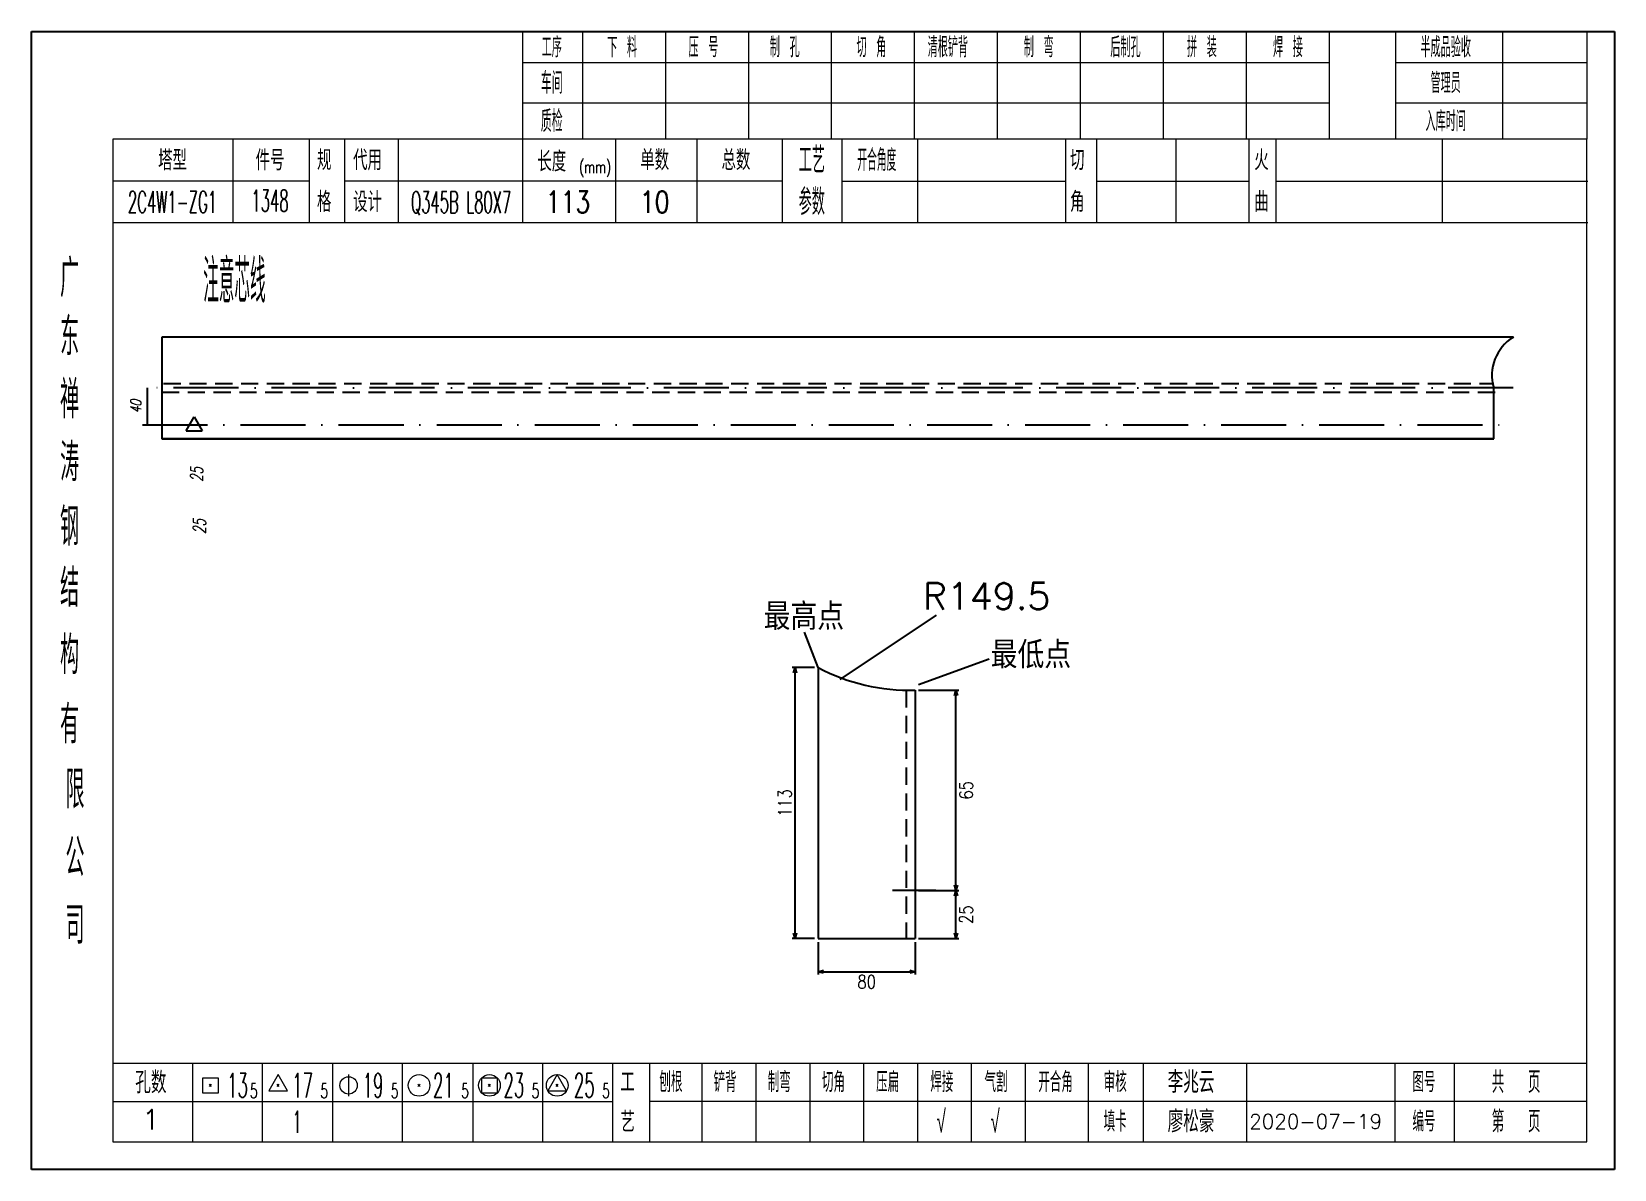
# Model space of a CAD drawing. Extents: x 154981 to 165753, y -86801 to -82885.
# Drawn here: x 163276.5 to 163568.6, y -83536.6 to -83326.7 of the extents above; entities that cross this region are included whole.
import ezdxf
from ezdxf.enums import TextEntityAlignment as Align

# ---------------------------------------------------------------- set-up
doc = ezdxf.new("R2010")
doc.units = 0
doc.header["$MEASUREMENT"] = 0
doc.linetypes.add('ACAD_ISO10W100', pattern=[18, 12, -3, 0, -3])
doc.linetypes.add('HIDDEN2', pattern=[4.7625, 3.175, -1.5875])
doc.layers.get('0').update_dxf_attribs({"linetype": 'CONTINUOUS', "lineweight": 25})
doc.layers.get('Defpoints').update_dxf_attribs({"linetype": 'CONTINUOUS'})
for name, color, linetype, lineweight in [('1', 7, 'CONTINUOUS', 25), ('2', 7, 'CONTINUOUS', 25), ('4', 7, 'CONTINUOUS', 25), ('5', 7, 'CONTINUOUS', 25)]:
    doc.layers.add(name, color=color, linetype=linetype, lineweight=lineweight)
doc.layers.add('细线', color=5, linetype='CONTINUOUS')
doc.styles.add('DimFont', font='simplex.shx', dxfattribs={"width": 0.8, "bigfont": 'gbhzfs.shx'})
doc.styles.add('hz', font='txt.shx', dxfattribs={"width": 0.7, "oblique": 12, "bigfont": 'hztxt.shx'})
doc.styles.get("Standard").update_dxf_attribs({"font": 'simplex.shx', "width": 0.7, "height": 3, "bigfont": 'gbhzfs.shx'})
doc.dimstyles.new('DHDxfDimStyleOpen30', dxfattribs={"dimtxt": 2.5, "dimasz": 2.5, "dimexe": 1.25, "dimexo": 0.625, "dimtad": 2, "dimtxsty": 'DimFont', "dimblk": 'OPEN30', "dimblk1": 'OPEN30', "dimblk2": 'OPEN30', "dimcen": 2.5, "dimadec": 0, "dimazin": 0, "dimtfac": 1, "dimtmove": 0, "dimatfit": 3, "dimfxl": 0, "dimarcsym": 0})

msp = doc.modelspace()

# ---------------------------------------------------------------- texts
at = {"color": 0, "style": 'hz'}
for s, p in [('R149.5', (163440.93096, -83433.32596)), ('最高点', (163411.57262, -83437.09209)), ('最低点', (163453.47633, -83444.16384))]:
    msp.add_text(s, height=4.95, dxfattribs=at).set_placement(p)
at = {"layer": '1', "color": 0, "linetype": 'ByBlock', "style": 'hz', "oblique": 12, "width": 0.7}
for p in [(163308.08251, -83409.79734), (163308.58094, -83419.38407)]:
    msp.add_text('25', height=2.3, rotation=90, dxfattribs=at).set_placement(p)
at = {"layer": '2', "color": 0, "linetype": 'ByBlock', "style": 'hz', "oblique": 12, "width": 0.7}
msp.add_text('40', height=2, rotation=90, dxfattribs=at).set_placement((163296.69486, -83395.83262), align=Align.CENTER)
at = {"layer": '4', "color": 1, "linetype": 'Continuous', "lineweight": 25}
for s, height, width, p in [('工序', 3.7, 0.7, (163372.45666, -83329.53733)), ('下 料', 3.7, 0.7, (163385.45666, -83329.53733)), ('压 号', 3.7, 0.7, (163400.45666, -83329.53733)), ('制 孔', 3.7, 0.7, (163415.45666, -83329.53733)), ('切 角', 3.7, 0.7, (163431.45666, -83329.53733)), ('清根铲背 ', 3.7, 0.7, (163446.45666, -83329.53733)), (' 制 弯', 3.7, 0.7, (163461.45666, -83329.53733)), (' 后制孔', 3.7, 0.7, (163477.45666, -83329.53733)), ('拼 装', 3.7, 0.7, (163492.45666, -83329.53733)), (' 焊 接', 3.7, 0.7, (163507.45666, -83329.53733)), ('半成品验收', 3.7, 0.7, (163537.45666, -83329.53733)), ('车间', 4, 0.7, (163372.45666, -83336.13733)), ('管理员', 3.7, 0.7, (163537.45666, -83336.13733)), ('质检', 4, 0.7, (163372.45666, -83343.19733)), ('入库时间', 3.7, 0.7, (163537.45666, -83343.19733)), ('工艺', 4.8, 0.7, (163420.45666, -83350.37733)), ('(mm)', 2.24, 0.7, (163380.45666, -83351.63733)), ('开合角度', 4, 0.6, (163432.45666, -83350.37733)), ('2C4W1-ZG1', 4, 0.5, (163302.45666, -83358.11733)), ('Q345B L80X7', 4, 0.5, (163355.73442, -83358.13733)), ('参数', 4.8, 0.7, (163420.45666, -83358.08733)), ('广', 6.96, 0.7, (163283.45666, -83372.16733)), ('注意芯线', 8, 0.5, (163313.87717, -83372.71714)), ('东', 6.96, 0.7, (163283.45666, -83382.95733)), ('禅', 6.96, 0.7, (163283.45666, -83394.54733)), ('涛', 6.96, 0.7, (163283.45666, -83406.14733)), ('钢', 6.96, 0.7, (163283.45666, -83418.03733)), ('结', 6.96, 0.7, (163283.45666, -83429.34733)), ('构', 6.96, 0.7, (163283.45666, -83441.72733)), ('有', 6.96, 0.7, (163283.45666, -83454.53733)), ('限', 6.96, 0.7, (163284.45666, -83466.53733)), ('公', 6.96, 0.7, (163284.45666, -83479.07733)), ('司', 6.96, 0.7, (163284.45666, -83491.55733)), ('13', 4.47, 0.5, (163314.45666, -83521.13733)), ('17', 4.47, 0.5, (163326.45666, -83521.13733)), ('19', 4.47, 0.5, (163339.45666, -83521.13733)), ('21', 4.47, 0.5, (163352.45666, -83521.13733)), ('23', 4.47, 0.5, (163365.45666, -83521.13733)), ('25', 4.47, 0.5, (163378.45666, -83521.13733)), ('刨根', 3.7, 0.8, (163394.45666, -83520.53733)), ('铲背', 3.7, 0.8, (163404.45666, -83520.53733)), ('制弯', 3.7, 0.8, (163414.45666, -83520.53733)), ('切角', 3.7, 0.8, (163424.45666, -83520.53733)), ('压扁', 3.7, 0.8, (163434.45666, -83520.53733)), ('焊接', 3.7, 0.8, (163444.45666, -83520.53733)), ('气割', 3.7, 0.8, (163454.45666, -83520.53733)), ('开合角', 3.7, 0.8, (163465.45666, -83520.53733)), ('审核', 3.7, 0.8, (163476.45666, -83520.53733)), ('图号', 3.7, 0.8, (163533.45666, -83520.53733)), ('共  页', 4, 0.8, (163550.45666, -83520.53733)), ('5', 2.68, 0.6, (163317.45666, -83522.13733)), ('5', 2.68, 0.6, (163330.45666, -83522.13733)), ('5', 2.68, 0.6, (163343.45666, -83522.13733)), ('5', 2.68, 0.6, (163356.45666, -83522.13733)), ('5', 2.68, 0.6, (163369.45666, -83522.13733)), ('5', 2.68, 0.6, (163382.45666, -83522.13733)), ('√', 4, 0.6, (163444.33666, -83527.80733)), ('√', 4, 0.6, (163454.28666, -83527.80733)), ('填卡', 3.7, 0.8, (163476.45666, -83527.80733)), ('编号', 3.7, 0.8, (163533.45666, -83527.80733)), ('第  页', 4, 0.8, (163550.45666, -83527.80733)), ('1', 4, 0.5, (163325.45666, -83527.88733))]:
    msp.add_text(s, height=height, dxfattribs=dict(at, width=width)).set_placement(p, align=Align.MIDDLE_CENTER)
for s, height, p in [('塔型', 3.7, (163302.45666, -83350.40733)), ('件号', 3.7, (163320.45666, -83350.40733)), ('规', 3.7, (163330.45666, -83350.37733)), ('代用', 3.7, (163338.45666, -83350.37733)), ('长度', 3.7, (163372.45666, -83350.63733)), ('单数', 3.7, (163391.45666, -83350.37733)), ('总数', 3.7, (163406.45666, -83350.37733)), ('切', 3.7, (163469.45666, -83350.37733)), ('火', 3.7, (163503.45666, -83350.37733)), ('格', 3.7, (163330.45666, -83358.08733)), ('设计', 3.7, (163338.45666, -83358.08733)), ('角', 3.7, (163469.45666, -83358.08733)), ('曲', 3.7, (163503.45666, -83358.08733)), ('孔数', 4, (163298.45666, -83520.61733)), ('工', 3.7, (163386.45666, -83520.53733)), ('李兆云', 4, (163490.45666, -83520.53733)), ('1', 3.7, (163298.45666, -83527.44733)), ('艺', 3.7, (163386.45666, -83527.88733)), ('廖松豪', 4, (163490.45666, -83527.80733)), ('2020-07-19', 2.7, (163513.45666, -83527.80733))]:
    msp.add_text(s, height=height, dxfattribs=at).set_placement(p, align=Align.MIDDLE_CENTER)
at = {"layer": '4', "color": 3, "linetype": 'Continuous', "lineweight": 25}
for s, width, p in [('1348', 0.5, (163320.45666, -83357.86733)), ('113', 0.8, (163375.45666, -83358.08733)), ('10', 0.8, (163391.45666, -83358.08733))]:
    msp.add_text(s, height=4, dxfattribs=dict(at, width=width)).set_placement(p, align=Align.MIDDLE_CENTER)

# ---------------------------------------------------------------- blocks, each defined once
blk = doc.blocks.new('_OPEN30')
at = {"color": 0, "linetype": 'ByBlock', "lineweight": -2}
for p, q in [((-1, 0.27), (0, 0)), ((0, 0), (-1, -0.27)), ((0, 0), (-1, 0))]:
    blk.add_line(p, q, dxfattribs=at)
blk = doc.blocks.new('*D550')
at = {"layer": '5', "color": 3, "linetype": 'Continuous', "lineweight": -2}
for p, q in [((163420.98, -83444.03), (163416.86, -83444.03)), ((163417.36, -83493.06), (163417.36, -83445.03)), ((163420.98, -83494.06), (163416.86, -83494.06))]:
    blk.add_line(p, q, dxfattribs=at)
at = {"layer": 'Defpoints', "color": 0, "linetype": 'Continuous'}
for p in [(163417.36, -83444.03), (163421.61, -83444.03), (163421.61, -83494.06)]:
    blk.add_point(p, dxfattribs=at)
at = {"layer": '5', "color": 3, "linetype": 'Continuous', "lineweight": -2}
for p, rotation in [((163417.36, -83444.03), 90), ((163417.36, -83494.06), 270)]:
    blk.add_blockref('_OPEN30', p, dxfattribs=dict(at, rotation=rotation))
at = {"layer": '5', "color": 6, "linetype": 'Continuous', "lineweight": 18, "insert": (163415.48, -83469.05), "char_height": 2.5, "attachment_point": 5, "rotation": 90, "style": 'DimFont'}
blk.add_mtext('113', dxfattribs=at)
blk = doc.blocks.new('*D551')
at = {"layer": '5', "color": 3, "linetype": 'Continuous', "lineweight": -2}
for p, q in [((163440.17, -83485.17), (163447.57, -83485.17)), ((163447.07, -83493.06), (163447.07, -83486.17)), ((163440.17, -83494.06), (163447.57, -83494.06))]:
    blk.add_line(p, q, dxfattribs=at)
at = {"layer": 'Defpoints', "color": 0, "linetype": 'Continuous'}
for p in [(163439.54, -83485.17), (163447.07, -83485.17), (163439.54, -83494.06)]:
    blk.add_point(p, dxfattribs=at)
at = {"layer": '5', "color": 3, "linetype": 'Continuous', "lineweight": -2}
for p, rotation in [((163447.07, -83485.17), 90), ((163447.07, -83494.06), 270)]:
    blk.add_blockref('_OPEN30', p, dxfattribs=dict(at, rotation=rotation))
at = {"layer": '5', "color": 6, "linetype": 'Continuous', "lineweight": 18, "insert": (163448.94, -83489.61), "char_height": 2.5, "attachment_point": 5, "rotation": 90, "style": 'DimFont'}
blk.add_mtext('25', dxfattribs=at)
blk = doc.blocks.new('*D552')
at = {"layer": '5', "color": 3, "linetype": 'Continuous', "lineweight": -2}
for p, q in [((163440.17, -83448.18), (163447.57, -83448.18)), ((163447.07, -83484.17), (163447.07, -83449.18)), ((163440.17, -83485.17), (163447.57, -83485.17))]:
    blk.add_line(p, q, dxfattribs=at)
at = {"layer": 'Defpoints', "color": 0, "linetype": 'Continuous'}
for p in [(163439.54, -83448.18), (163447.07, -83448.18), (163439.54, -83485.17)]:
    blk.add_point(p, dxfattribs=at)
at = {"layer": '5', "color": 3, "linetype": 'Continuous', "lineweight": -2}
for p, rotation in [((163447.07, -83448.18), 90), ((163447.07, -83485.17), 270)]:
    blk.add_blockref('_OPEN30', p, dxfattribs=dict(at, rotation=rotation))
at = {"layer": '5', "color": 6, "linetype": 'Continuous', "lineweight": 18, "insert": (163448.94, -83466.67), "char_height": 2.5, "attachment_point": 5, "rotation": 90, "style": 'DimFont'}
blk.add_mtext('65', dxfattribs=at)
blk = doc.blocks.new('*D553')
at = {"layer": '5', "color": 3, "linetype": 'Continuous', "lineweight": -2}
for p, q in [((163421.61, -83494.69), (163421.61, -83500.66)), ((163439.54, -83494.69), (163439.54, -83500.66)), ((163422.61, -83500.16), (163438.54, -83500.16))]:
    blk.add_line(p, q, dxfattribs=at)
at = {"layer": 'Defpoints', "color": 0, "linetype": 'Continuous'}
for p in [(163421.61, -83494.06), (163439.54, -83494.06), (163439.54, -83500.16)]:
    blk.add_point(p, dxfattribs=at)
at = {"layer": '5', "color": 3, "linetype": 'Continuous', "lineweight": -2, "rotation": 180}
blk.add_blockref('_OPEN30', (163421.61, -83500.16), dxfattribs=at)
at = {"layer": '5', "color": 3, "linetype": 'Continuous', "lineweight": -2}
blk.add_blockref('_OPEN30', (163439.54, -83500.16), dxfattribs=at)
at = {"layer": '5', "color": 6, "linetype": 'Continuous', "lineweight": 18, "insert": (163430.58, -83502.03), "char_height": 2.5, "attachment_point": 5, "style": 'DimFont'}
blk.add_mtext('80', dxfattribs=at)
blk = doc.blocks.new('CTJGK')
at = {"color": 6, "linetype": 'Continuous'}
for p, q in [((0, 209.97), (292.13, 209.97)), ((0, 0), (0, 209.97)), ((292.13, 209.97), (292.13, 0)), ((292.13, 0), (0, 0))]:
    blk.add_line(p, q, dxfattribs=at)

# ---------------------------------------------------------------- dimensions: what is measured, and where the dimension line sits
at = {"layer": '5', "color": 134, "linetype": 'Continuous', "lineweight": 18}
for base, p1, p2, text, picture, middle in [((163417.35871, -83444.03297), (163421.60823, -83494.06209), (163421.60823, -83444.03297), '113', '*D550', (163415.48371, -83469.04753)), ((163447.06589, -83448.18176), (163439.54241, -83485.16527), (163439.54241, -83448.18176), '65', '*D552', (163448.94089, -83466.67351)), ((163447.06589, -83485.16527), (163439.54241, -83494.06209), (163439.54241, -83485.16527), '25', '*D551', (163448.94089, -83489.61368))]:
    dim = msp.add_linear_dim(base=base, p1=p1, p2=p2, angle=90, text=text, dimstyle='DHDxfDimStyleOpen30', override={"dimasz": 1, "dimexe": 0.5, "dimclrd": 3, "dimclre": 3, "dimclrt": 6}, dxfattribs=at)
    dim.commit()
    dim.dimension.update_dxf_attribs({"geometry": picture, "text_midpoint": middle})
dim = msp.add_linear_dim(base=(163439.54241, -83500.15693), p1=(163421.60823, -83494.06209), p2=(163439.54241, -83494.06209), text='80', dimstyle='DHDxfDimStyleOpen30', override={"dimasz": 1, "dimexe": 0.5, "dimclrd": 3, "dimclre": 3, "dimclrt": 6}, dxfattribs=at)
dim.commit()
dim.dimension.update_dxf_attribs({"geometry": '*D553', "text_midpoint": (163430.57532, -83502.03193)})

# ---------------------------------------------------------------- linework, layer by layer
at = {"color": 173, "linetype": 'Continuous'}
for p, q in [((163549.94244, -83383.03262), (163300.50261, -83383.03262)), ((163300.50261, -83383.03262), (163300.50261, -83401.83262)), ((163546.32347, -83401.83262), (163546.32347, -83392.43262)), ((163300.50261, -83401.83262), (163546.32347, -83401.83262))]:
    msp.add_line(p, q, dxfattribs=at)
at = {"linetype": 'HIDDEN2'}
for p, q in [((163300.50261, -83393.23262), (163546.60009, -83393.23262)), ((163300.8127, -83391.63262), (163546.32347, -83391.63262)), ((163437.86455, -83448.19508), (163437.86455, -83494.06209))]:
    msp.add_line(p, q, dxfattribs=at)
at = {"linetype": 'ACAD_ISO10W100'}
msp.add_line((163296.92402, -83399.23262), (163549.32347, -83399.23262), dxfattribs=at)
at = {"color": 0}
for p, q in [((163304.94649, -83400.35207), (163306.44649, -83397.75399)), ((163306.44649, -83397.75399), (163307.94649, -83400.35207)), ((163304.94649, -83400.35207), (163307.94649, -83400.35207))]:
    msp.add_line(p, q, dxfattribs=at)
msp.add_line((163443.36074, -83485.16527), (163435.32201, -83485.16527))
at = {"color": 173, "linetype": 'Continuous'}
msp.add_arc((163554.32108, -83390.11504), 8.32665, 121.7260558, 196.1607704, dxfattribs=at)
at = {"layer": '2', "color": 0, "linetype": 'ACAD_ISO10W100'}
msp.add_line((163549.93669, -83392.43262), (163296.92402, -83392.43262), dxfattribs=at)
at = {"layer": '2', "color": 0, "linetype": 'ByBlock'}
for p, q in [((163297.81727, -83399.23262), (163297.81727, -83392.43262)), ((163546.32347, -83401.83262), (163300.50261, -83401.83262))]:
    msp.add_line(p, q, dxfattribs=at)
at = {"layer": '4', "color": 1, "linetype": 'Continuous', "lineweight": 18}
for p, q in [((163568.58666, -83326.66733), (163276.45666, -83326.66733)), ((163276.45666, -83326.66733), (163276.45666, -83536.63733)), ((163367.08666, -83326.66733), (163367.08666, -83346.50733)), ((163378.11666, -83326.66733), (163378.11666, -83346.52733)), ((163393.42666, -83326.66733), (163393.42666, -83346.52733)), ((163408.74666, -83326.66733), (163408.74666, -83346.52733)), ((163424.05666, -83326.66733), (163424.05666, -83346.52733)), ((163439.36666, -83326.66733), (163439.36666, -83346.52733)), ((163454.67666, -83326.66733), (163454.67666, -83346.52733)), ((163469.99666, -83326.66733), (163469.99666, -83346.52733)), ((163485.30666, -83326.66733), (163485.30666, -83346.52733)), ((163500.61666, -83326.66733), (163500.61666, -83346.52733)), ((163515.92666, -83326.66733), (163515.92666, -83346.52733)), ((163515.92666, -83326.66733), (163515.92666, -83346.50733)), ((163528.20666, -83326.66733), (163528.20666, -83346.52733)), ((163547.95666, -83326.66733), (163547.95666, -83346.52733)), ((163563.53666, -83326.66733), (163563.53666, -83346.52733)), ((163568.58666, -83356.46733), (163568.58666, -83326.66733)), ((163515.92666, -83332.39733), (163367.08666, -83332.39733)), ((163563.53666, -83332.39733), (163528.20666, -83332.39733)), ((163515.92666, -83339.87733), (163367.08666, -83339.87733)), ((163563.53666, -83339.87733), (163528.20666, -83339.87733)), ((163563.53666, -83346.52733), (163291.46666, -83346.52733)), ((163291.46666, -83346.52733), (163291.46666, -83531.58733)), ((163313.58666, -83346.51733), (163313.58666, -83361.93733)), ((163327.73666, -83361.93733), (163327.73666, -83346.52733)), ((163334.23666, -83361.93733), (163334.23666, -83346.52733)), ((163344.10666, -83346.52733), (163344.10666, -83361.93733)), ((163367.08666, -83346.50733), (163367.08666, -83361.93733)), ((163384.20666, -83346.52733), (163384.20666, -83361.93733)), ((163399.25666, -83346.52733), (163399.25666, -83361.93733)), ((163414.95666, -83346.52733), (163414.95666, -83361.93733)), ((163426.01666, -83346.52733), (163426.01666, -83361.93733)), ((163439.96666, -83346.52733), (163439.96666, -83361.93733)), ((163467.26666, -83346.52733), (163467.26666, -83361.93733)), ((163473.02666, -83346.52733), (163473.02666, -83361.93733)), ((163487.64666, -83346.52733), (163487.64666, -83361.93733)), ((163501.10666, -83346.52733), (163501.10666, -83361.93733)), ((163506.09666, -83346.52733), (163506.09666, -83361.93733)), ((163536.83666, -83346.52733), (163536.83666, -83361.93733)), ((163563.53666, -83531.58733), (163563.53666, -83346.52733)), ((163327.73666, -83354.28733), (163291.46666, -83354.28733)), ((163414.95666, -83354.23733), (163334.23666, -83354.23733)), ((163426.01666, -83354.23733), (163467.26666, -83354.23733)), ((163473.02666, -83354.23733), (163501.10666, -83354.23733)), ((163506.09666, -83354.23733), (163563.71666, -83354.23733)), ((163568.58666, -83536.63733), (163568.58666, -83356.46733)), ((163563.71666, -83361.93733), (163291.46666, -83361.93733)), ((163291.46666, -83517.05733), (163563.53666, -83517.05733)), ((163306.15666, -83517.05733), (163306.15666, -83531.58733)), ((163319.08666, -83531.58733), (163319.08666, -83517.05733)), ((163332.01666, -83517.05733), (163332.01666, -83531.58733)), ((163344.93666, -83531.58733), (163344.93666, -83517.05733)), ((163357.86666, -83517.05733), (163357.86666, -83531.58733)), ((163370.79666, -83531.58733), (163370.79666, -83517.05733)), ((163383.71666, -83531.58733), (163383.71666, -83517.05733)), ((163390.58666, -83531.58733), (163390.58666, -83517.05733)), ((163400.24666, -83531.58733), (163400.24666, -83517.05733)), ((163410.18666, -83531.58733), (163410.18666, -83517.05733)), ((163420.12666, -83531.58733), (163420.12666, -83517.05733)), ((163430.07666, -83531.58733), (163430.07666, -83517.05733)), ((163440.01666, -83531.58733), (163440.01666, -83517.05733)), ((163449.95666, -83531.58733), (163449.95666, -83517.05733)), ((163459.90666, -83531.58733), (163459.90666, -83517.05733)), ((163471.54666, -83531.58733), (163471.54666, -83517.05733)), ((163481.69666, -83531.58733), (163481.69666, -83517.05733)), ((163500.75666, -83531.58733), (163500.75666, -83517.05733)), ((163528.13666, -83531.58733), (163528.13666, -83517.05733)), ((163539.09666, -83531.58733), (163539.09666, -83517.05733)), ((163383.71666, -83524.18733), (163291.46666, -83524.18733)), ((163390.54666, -83524.02733), (163563.53666, -83524.02733)), ((163291.46666, -83531.58733), (163563.53666, -83531.58733)), ((163276.45666, -83536.63733), (163568.58666, -83536.63733))]:
    msp.add_line(p, q, dxfattribs=at)
at = {"layer": '4', "color": 7, "linetype": 'Continuous', "lineweight": 13}
for p, q in [((163308.04266, -83519.72333), (163310.87066, -83519.72333)), ((163308.04266, -83522.55133), (163308.04266, -83519.72333)), ((163310.87066, -83519.72333), (163310.87066, -83522.55133)), ((163321.95666, -83519.13733), (163320.22466, -83522.13733)), ((163323.68866, -83522.13733), (163321.95666, -83519.13733)), ((163334.95666, -83519.13733), (163334.95666, -83523.13733)), ((163359.54266, -83519.72333), (163362.37066, -83519.72333)), ((163359.54266, -83522.55133), (163359.54266, -83519.72333)), ((163362.37066, -83519.72333), (163362.37066, -83522.55133)), ((163373.45666, -83519.13733), (163371.72466, -83522.13733)), ((163375.18866, -83522.13733), (163373.45666, -83519.13733)), ((163310.87066, -83522.55133), (163308.04266, -83522.55133)), ((163309.65666, -83521.33733), (163309.25666, -83520.93733)), ((163309.25666, -83521.33733), (163309.65666, -83520.93733)), ((163320.22466, -83522.13733), (163323.68866, -83522.13733)), ((163322.15666, -83521.33733), (163321.75666, -83520.93733)), ((163321.75666, -83521.33733), (163322.15666, -83520.93733)), ((163348.15666, -83521.33733), (163347.75666, -83520.93733)), ((163347.75666, -83521.33733), (163348.15666, -83520.93733)), ((163362.37066, -83522.55133), (163359.54266, -83522.55133)), ((163361.15666, -83521.33733), (163360.75666, -83520.93733)), ((163360.75666, -83521.33733), (163361.15666, -83520.93733)), ((163371.72466, -83522.13733), (163375.18866, -83522.13733)), ((163373.65666, -83521.33733), (163373.25666, -83520.93733)), ((163373.25666, -83521.33733), (163373.65666, -83520.93733))]:
    msp.add_line(p, q, dxfattribs=at)
for centre, radius in [((163334.95666, -83521.13733), 1.6), ((163347.95666, -83521.13733), 2), ((163360.95666, -83521.13733), 2), ((163373.45666, -83521.13733), 2)]:
    msp.add_circle(centre, radius, dxfattribs=at)
at = {"layer": '细线', "color": 7, "ltscale": 5}
for p, q in [((163425.67795, -83446.25298), (163443.46867, -83434.36708)), ((163421.60823, -83444.03297), (163419.08536, -83437.51168)), ((163440.12402, -83447.18351), (163453.21078, -83442.4281)), ((163421.60823, -83444.03297), (163421.60823, -83494.06209)), ((163439.54241, -83448.18176), (163439.54241, -83494.06209)), ((163421.60823, -83494.06209), (163439.54241, -83494.06209))]:
    msp.add_line(p, q, dxfattribs=at)
msp.add_arc((163438.41785, -83412.20604), 35.99329, 242.1589013, 271.7904108, dxfattribs=at)

# ---------------------------------------------------------------- block references
at = {"color": 0, "linetype": 'Continuous'}
msp.add_blockref('CTJGK', (163276.45666, -83536.63733), dxfattribs=at)

msp.set_redraw_order([(e.dxf.handle, doc.entitydb.next_handle()) for e in msp.query("TEXT MTEXT ATTDEF DIMENSION ARC_DIMENSION")])  # texts and dimensions are drawn at this point

doc.saveas('drawing.dxf')
